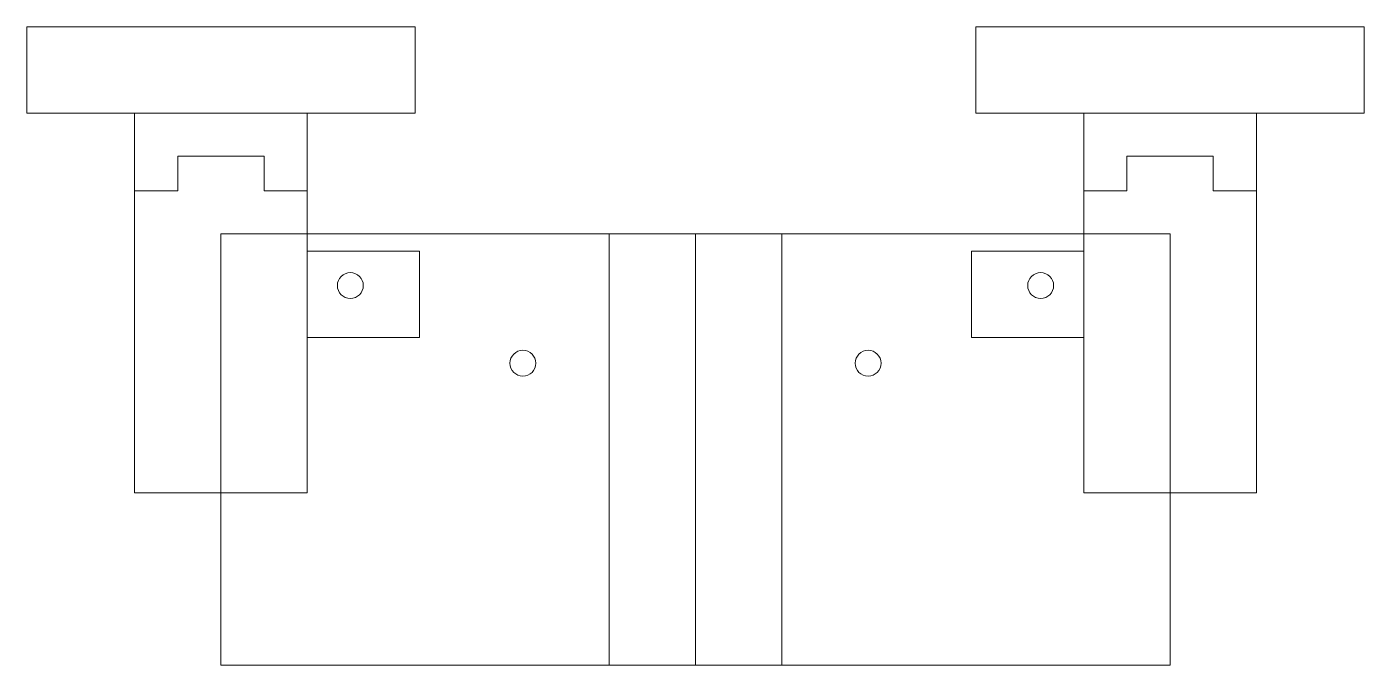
# Model space of a CAD drawing. Header units: millimetres. Extents: x 28 to 1013, y -520 to 323.
# Drawn here: x 637.5 to 792.5, y -520 to -446 of the extents above; entities that cross this region are included whole.
import ezdxf

# ---------------------------------------------------------------- set-up
doc = ezdxf.new("R2010")
doc.units = ezdxf.units.MM
doc.layers.add('help', color=6, linetype='CONTINUOUS', lineweight=0, true_color=0xff00ff)
doc.layers.add('main plate', color=7, linetype='CONTINUOUS', lineweight=0, true_color=0x000000)

msp = doc.modelspace()

# ---------------------------------------------------------------- linework, layer by layer
at = {"layer": 'help'}
for p, q in [((637.5, -446), (682.5, -446)), ((637.5, -446), (637.5, -456)), ((674, -446), (646, -446)), ((682.5, -446), (682.5, -456)), ((747.5, -446), (792.5, -446)), ((747.5, -446), (747.5, -456)), ((784, -446), (756, -446)), ((792.5, -446), (792.5, -456)), ((637.5, -456), (682.5, -456)), ((646, -456), (674, -456)), ((650, -456), (670, -456)), ((650, -456), (650, -500)), ((670, -500), (670, -456)), ((747.5, -456), (792.5, -456)), ((756, -456), (784, -456)), ((760, -456), (780, -456)), ((760, -500), (760, -456)), ((780, -456), (780, -500)), ((655, -465), (655, -461)), ((655, -461), (665, -461)), ((665, -461), (665, -465)), ((775, -461), (765, -461)), ((765, -461), (765, -465)), ((775, -465), (775, -461)), ((650, -465), (654, -465)), ((654, -465), (655, -465)), ((665, -465), (670, -465)), ((765, -465), (760, -465)), ((776, -465), (775, -465)), ((780, -465), (776, -465)), ((670, -472), (683, -472)), ((683, -472), (683, -482)), ((760, -472), (747, -472)), ((747, -472), (747, -482)), ((673, -482), (670, -482)), ((683, -482), (673, -482)), ((747, -482), (757, -482)), ((757, -482), (760, -482)), ((650, -500), (670, -500)), ((780, -500), (760, -500))]:
    msp.add_line(p, q, dxfattribs=at)
for centre in [(675, -476), (755, -476)]:
    msp.add_circle(centre, 1.5, dxfattribs=at)
at = {"layer": 'main plate'}
for p, q in [((660, -520), (660, -470)), ((660, -470), (770, -470)), ((705, -470), (705, -520)), ((715, -470), (715, -520)), ((725, -470), (725, -520)), ((770, -470), (770, -520)), ((770, -520), (660, -520))]:
    msp.add_line(p, q, dxfattribs=at)
for centre in [(675, -476), (755, -476), (695, -485), (735, -485)]:
    msp.add_circle(centre, 1.5, dxfattribs=at)

doc.saveas('drawing.dxf')
